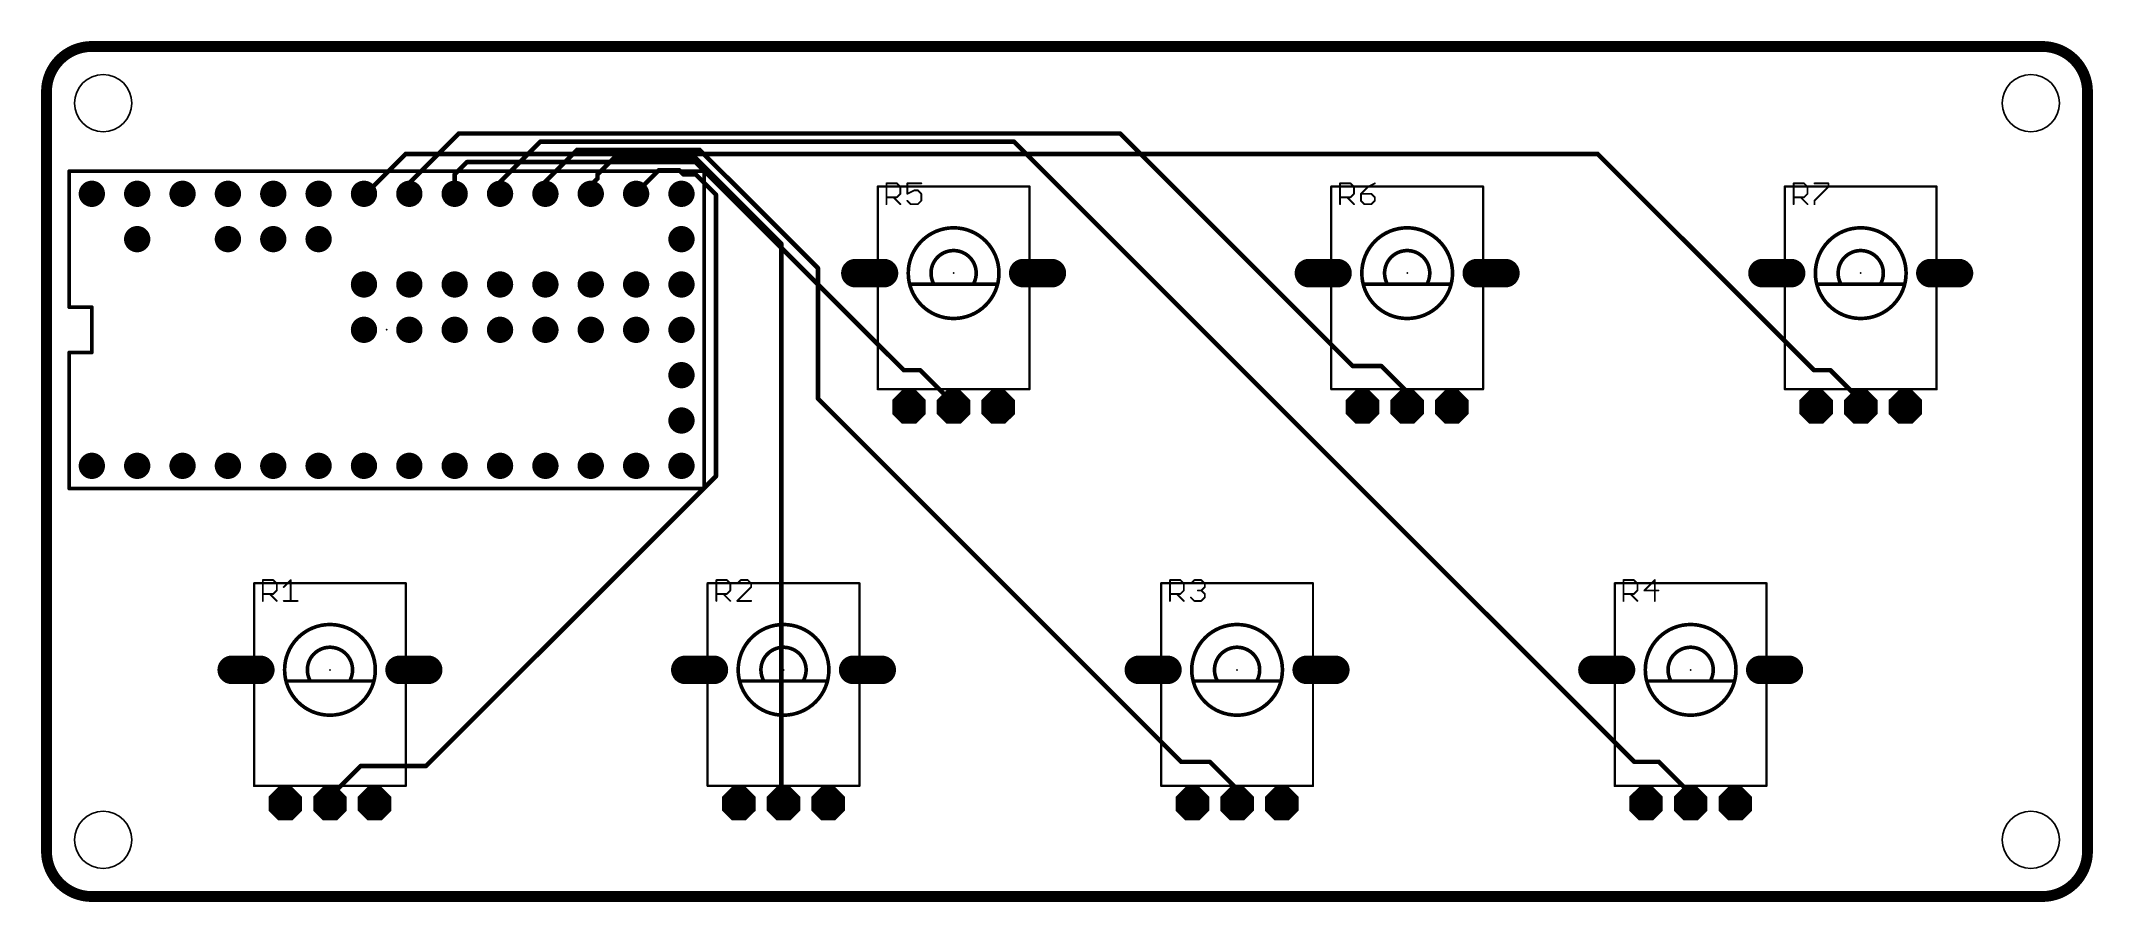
# Model space of a CAD drawing. Extents: x 0 to 115, y 0 to 48.
import ezdxf

# ---------------------------------------------------------------- set-up
doc = ezdxf.new("R2010")
doc.units = 0
for name, color, linetype in [('1', 12, 'CONTINUOUS'), ('16', 132, 'CONTINUOUS'), ('17', 122, 'CONTINUOUS'), ('20', 53, 'CONTINUOUS'), ('21', 251, 'CONTINUOUS'), ('23', 53, 'CONTINUOUS')]:
    doc.layers.add(name, color=color, linetype=linetype)

# ---------------------------------------------------------------- blocks, each defined once
blk = doc.blocks.new('OCTAGONP')
at = {"const_width": 0.5}
blk.add_lwpolyline([(-0.25, -0.1036), (-0.25, 0.1036), (-0.1036, 0.25), (0.1036, 0.25), (0.25, 0.1036), (0.25, -0.1036), (0.1036, -0.25), (-0.1036, -0.25), (-0.25, -0.1036), (-0.25, 0.1036)], dxfattribs=at)
blk = doc.blocks.new('LONGP100')
at = {"const_width": 1}
blk.add_lwpolyline([(-0.5, 0), (0.5, 0)], dxfattribs=at)
at = {"const_width": 0.5}
for points in [[(-0.5, 0.25, 1), (-0.5, -0.25)], [(0.5, -0.25, 1), (0.5, 0.25)]]:
    blk.add_lwpolyline(points, format="xyb", dxfattribs=at)
blk = doc.blocks.new('ROUNDP')
at = {"const_width": 0.5}
blk.add_lwpolyline([(0, -0.25, 1), (0, 0.25, 1), (0, -0.25)], format="xyb", dxfattribs=at)

msp = doc.modelspace()

# ---------------------------------------------------------------- linework, layer by layer
at = {"layer": '1'}
for points, const_width in [([(2.54, 47.625, 0.4142), (0, 45.085)], 0.4064), ([(2.54, 47.7266, 1), (2.54, 47.5234)], 0.2032), ([(2.54, 47.5234, 1), (2.54, 47.7266)], 0.2032), ([(114.3, 45.085, 0.4142), (111.76, 47.625)], 0.4064), ([(111.76, 47.7266, 1), (111.76, 47.5234)], 0.2032), ([(111.76, 47.5234, 1), (111.76, 47.7266)], 0.2032), ([(0.1016, 45.085, 1), (-0.1016, 45.085)], 0.2032), ([(-0.1016, 45.085, 1), (0.1016, 45.085)], 0.2032), ([(114.4016, 45.085, 1), (114.1984, 45.085)], 0.2032), ([(114.1984, 45.085, 1), (114.4016, 45.085)], 0.2032), ([(20.1168, 41.6687, 1), (20.1168, 41.5417)], 0.127), ([(20.1617, 41.5603, 1), (20.0719, 41.6501)], 0.127), ([(86.9129, 41.6501, 1), (86.8231, 41.5603)], 0.127), ([(86.868, 41.5417, 1), (86.868, 41.6687)], 0.127), ([(22.9235, 40.4622, 1), (22.7965, 40.4622)], 0.127), ([(22.8151, 40.5071, 1), (22.9049, 40.4173)], 0.127), ([(23.5458, 41.2115, 1), (23.5458, 41.0845)], 0.127), ([(23.5907, 41.1031, 1), (23.5009, 41.1929)], 0.127), ([(34.29, 40.7543, 1), (34.29, 40.6273)], 0.127), ([(34.3349, 40.6459, 1), (34.2451, 40.7357)], 0.127), ([(35.4779, 40.7357, 1), (35.3881, 40.6459)], 0.127), ([(35.433, 40.6273, 1), (35.433, 40.7543)], 0.127), ([(35.6616, 40.5257, 1), (35.6616, 40.3987)], 0.127), ([(35.6167, 40.4173, 1), (35.7065, 40.5071)], 0.127), ([(36.3923, 41.1929, 1), (36.3025, 41.1031)], 0.127), ([(36.3923, 40.5071, 1), (36.3025, 40.4173)], 0.127), ([(36.3474, 41.0845, 1), (36.3474, 41.2115)], 0.127), ([(36.3474, 40.3987, 1), (36.3474, 40.5257)], 0.127), ([(17.7189, 39.3874, 1), (17.8411, 39.3526)], 0.127), ([(17.8308, 39.6113, 1), (17.8308, 39.4843)], 0.127), ([(17.8919, 39.5304, 1), (17.7697, 39.5652)], 0.127), ([(18.0145, 39.5927, 1), (18.1043, 39.5029)], 0.127), ([(18.0594, 39.4843, 1), (18.0594, 39.6113)], 0.127), ([(22.7965, 39.37, 1), (22.9235, 39.37)], 0.127), ([(32.9683, 39.4069, 1), (33.0717, 39.3331)], 0.127), ([(33.1021, 39.5927, 1), (33.1919, 39.5029)], 0.127), ([(33.1987, 39.5109, 1), (33.0953, 39.5847)], 0.127), ([(37.5539, 39.3192, 1), (37.4269, 39.3192)], 0.127), ([(37.4455, 39.2743, 1), (37.5353, 39.3641)], 0.127), ([(48.006, 29.5529, 1), (48.006, 29.4259)], 0.127), ([(47.9611, 29.4445, 1), (48.0509, 29.5343)], 0.127), ([(48.9653, 29.5343, 1), (48.8755, 29.4445)], 0.127), ([(48.9204, 29.4259, 1), (48.9204, 29.5529)], 0.127), ([(98.9838, 29.5529, 1), (98.9838, 29.4259)], 0.127), ([(98.9389, 29.4445, 1), (99.0287, 29.5343)], 0.127), ([(99.9431, 29.5343, 1), (99.8533, 29.4445)], 0.127), ([(99.8982, 29.4259, 1), (99.8982, 29.5529)], 0.127), ([(101.5619, 27.8892, 1), (101.4349, 27.8892)], 0.127), ([(101.4535, 27.8443, 1), (101.5433, 27.9341)], 0.127), ([(50.7975, 27.4885, 1), (50.8025, 27.3615)], 0.127), ([(50.9329, 27.3871, 1), (51.0227, 27.4769)], 0.127), ([(50.9803, 27.3685, 1), (50.9753, 27.4955)], 0.127), ([(101.5028, 27.4953, 1), (101.494, 27.3687)], 0.127), ([(101.4349, 27.432, 1), (101.5619, 27.432)], 0.127), ([(101.5956, 27.3617, 1), (101.6044, 27.4883)], 0.127), ([(37.4269, 23.5458, 1), (37.5539, 23.5458)], 0.127), ([(37.5353, 23.5009, 1), (37.4455, 23.5907)], 0.127), ([(17.6022, 7.3787, 1), (17.6022, 7.2517)], 0.127), ([(17.6471, 7.2703, 1), (17.5573, 7.3601)], 0.127), ([(21.2149, 7.3601, 1), (21.3047, 7.2703)], 0.127), ([(21.2598, 7.2517, 1), (21.2598, 7.3787)], 0.127), ([(16.0655, 5.715, 1), (15.9385, 5.715)], 0.127), ([(15.9571, 5.7599, 1), (16.0469, 5.6701)], 0.127), ([(15.8487, 5.2578, 1), (15.9013, 5.1422)], 0.127), ([(15.9385, 5.2578, 1), (16.0655, 5.2578)], 0.127), ([(16.0283, 5.2, 1), (15.9757, 5.3156)], 0.127), ([(0, 2.54, 0.4142), (2.54, 0)], 0.4064), ([(0.1016, 2.54, 1), (-0.1016, 2.54)], 0.2032), ([(-0.1016, 2.54, 1), (0.1016, 2.54)], 0.2032), ([(111.76, 0, 0.4142), (114.3, 2.54)], 0.4064), ([(114.4016, 2.54, 1), (114.1984, 2.54)], 0.2032), ([(114.1984, 2.54, 1), (114.4016, 2.54)], 0.2032), ([(2.54, 0.1016, 1), (2.54, -0.1016)], 0.2032), ([(2.54, -0.1016, 1), (2.54, 0.1016)], 0.2032), ([(111.76, 0.1016, 1), (111.76, -0.1016)], 0.2032), ([(111.76, -0.1016, 1), (111.76, 0.1016)], 0.2032)]:
    msp.add_lwpolyline(points, format="xyb", dxfattribs=dict(at, const_width=const_width))
for points, const_width in [([(111.76, 47.625), (2.54, 47.625)], 0.4064), ([(0, 45.085), (0, 2.54)], 0.4064), ([(114.3, 2.54), (114.3, 45.085)], 0.4064), ([(20.1168, 41.6052), (18.0594, 39.5478)], 0.254), ([(86.868, 41.6052), (20.1168, 41.6052)], 0.254), ([(98.9838, 29.4894), (86.868, 41.6052)], 0.254), ([(23.5458, 41.148), (22.86, 40.4622)], 0.254), ([(22.86, 40.4622), (22.86, 39.37)], 0.254), ([(36.3474, 41.148), (23.5458, 41.148)], 0.254), ([(34.29, 40.6908), (33.147, 39.5478)], 0.254), ([(35.433, 40.6908), (34.29, 40.6908)], 0.254), ([(35.6616, 40.4622), (35.433, 40.6908)], 0.254), ([(36.3474, 40.4622), (35.6616, 40.4622)], 0.254), ([(48.006, 29.4894), (36.3474, 41.148)], 0.254), ([(37.4904, 39.3192), (36.3474, 40.4622)], 0.254), ([(17.8308, 39.5478), (17.78, 39.37)], 0.254), ([(18.0594, 39.5478), (17.8308, 39.5478)], 0.254), ([(33.147, 39.5478), (33.02, 39.37)], 0.254), ([(37.4904, 23.5458), (37.4904, 39.3192)], 0.254), ([(48.9204, 29.4894), (48.006, 29.4894)], 0.254), ([(50.9778, 27.432), (48.9204, 29.4894)], 0.254), ([(99.8982, 29.4894), (98.9838, 29.4894)], 0.254), ([(101.4984, 27.8892), (99.8982, 29.4894)], 0.254), ([(101.4984, 27.432), (101.4984, 27.8892)], 0.254), ([(50.9778, 27.432), (50.8, 27.425)], 0.254), ([(101.4984, 27.432), (101.6, 27.425)], 0.254), ([(21.2598, 7.3152), (37.4904, 23.5458)], 0.254), ([(16.002, 5.715), (17.6022, 7.3152)], 0.254), ([(17.6022, 7.3152), (21.2598, 7.3152)], 0.254), ([(16.002, 5.2578), (16.002, 5.715)], 0.254), ([(16.002, 5.2578), (15.875, 5.2)], 0.254), ([(2.54, 0), (111.76, 0)], 0.4064)]:
    msp.add_lwpolyline(points, dxfattribs=dict(at, const_width=const_width))
at = {"layer": '16'}
for points, const_width in [([(2.54, 47.625, 0.4142), (0, 45.085)], 0.6096), ([(2.54, 47.7774, 1), (2.54, 47.4726)], 0.3048), ([(2.54, 47.4726, 1), (2.54, 47.7774)], 0.3048), ([(114.3, 45.085, 0.4142), (111.76, 47.625)], 0.6096), ([(111.76, 47.7774, 1), (111.76, 47.4726)], 0.3048), ([(111.76, 47.4726, 1), (111.76, 47.7774)], 0.3048), ([(0.1524, 45.085, 1), (-0.1524, 45.085)], 0.3048), ([(-0.1524, 45.085, 1), (0.1524, 45.085)], 0.3048), ([(114.4524, 45.085, 1), (114.1476, 45.085)], 0.3048), ([(114.1476, 45.085, 1), (114.4524, 45.085)], 0.3048), ([(23.0886, 42.8117, 1), (23.0886, 42.6847)], 0.127), ([(23.1335, 42.7033, 1), (23.0437, 42.7931)], 0.127), ([(60.1667, 42.7931, 1), (60.0769, 42.7033)], 0.127), ([(60.1218, 42.6847, 1), (60.1218, 42.8117)], 0.127), ([(27.6606, 42.3545, 1), (27.6606, 42.2275)], 0.127), ([(27.7055, 42.2461, 1), (27.6157, 42.3359)], 0.127), ([(29.718, 41.8973, 1), (29.718, 41.7703)], 0.127), ([(29.7629, 41.7889, 1), (29.6731, 41.8787)], 0.127), ([(31.7754, 41.4401, 1), (31.7754, 41.3131)], 0.127), ([(31.8203, 41.3317, 1), (31.7305, 41.4215)], 0.127), ([(36.3923, 41.4215, 1), (36.3025, 41.3317)], 0.127), ([(36.3474, 41.3131, 1), (36.3474, 41.4401)], 0.127), ([(36.6209, 41.8787, 1), (36.5311, 41.7889)], 0.127), ([(36.576, 41.7703, 1), (36.576, 41.8973)], 0.127), ([(54.2231, 42.3359, 1), (54.1333, 42.2461)], 0.127), ([(54.1782, 42.2275, 1), (54.1782, 42.3545)], 0.127), ([(30.9245, 40.4622, 1), (30.7975, 40.4622)], 0.127), ([(30.8161, 40.5071, 1), (30.9059, 40.4173)], 0.127), ([(30.7975, 40.2336, 1), (30.9245, 40.2336)], 0.127), ([(30.9059, 40.1887, 1), (30.8161, 40.2785)], 0.127), ([(20.2571, 39.379, 1), (20.3829, 39.361)], 0.127), ([(20.4089, 40.005, 1), (20.2819, 40.005)], 0.127), ([(20.3005, 40.0499, 1), (20.3903, 39.9601)], 0.127), ([(20.2819, 39.5478, 1), (20.4089, 39.5478)], 0.127), ([(20.4083, 39.5388, 1), (20.2825, 39.5568)], 0.127), ([(25.4381, 40.005, 1), (25.3111, 40.005)], 0.127), ([(25.3297, 40.0499, 1), (25.4195, 39.9601)], 0.127), ([(25.4375, 39.5568, 1), (25.3117, 39.5388)], 0.127), ([(25.3111, 39.5478, 1), (25.4381, 39.5478)], 0.127), ([(25.3371, 39.361, 1), (25.4629, 39.379)], 0.127), ([(27.9527, 40.005, 1), (27.8257, 40.005)], 0.127), ([(27.8443, 40.0499, 1), (27.9341, 39.9601)], 0.127), ([(27.9503, 39.5652, 1), (27.8281, 39.5304)], 0.127), ([(27.8257, 39.5478, 1), (27.9527, 39.5478)], 0.127), ([(27.8789, 39.3526, 1), (28.0011, 39.3874)], 0.127), ([(30.4318, 39.4113, 1), (30.5282, 39.3287)], 0.127), ([(30.6959, 40.005, 1), (30.5689, 40.005)], 0.127), ([(30.5875, 40.0499, 1), (30.6773, 39.9601)], 0.127), ([(30.5689, 39.5478, 1), (30.6959, 39.5478)], 0.127), ([(30.6806, 39.5065, 1), (30.5842, 39.5891)], 0.127), ([(41.2115, 36.576, 1), (41.0845, 36.576)], 0.127), ([(41.1031, 36.5311, 1), (41.1929, 36.6209)], 0.127), ([(43.2689, 35.2044, 1), (43.1419, 35.2044)], 0.127), ([(43.1605, 35.1595, 1), (43.2503, 35.2493)], 0.127), ([(73.152, 29.7815, 1), (73.152, 29.6545)], 0.127), ([(73.1071, 29.6731, 1), (73.1969, 29.7629)], 0.127), ([(74.7971, 29.7629, 1), (74.7073, 29.6731)], 0.127), ([(74.7522, 29.6545, 1), (74.7522, 29.7815)], 0.127), ([(43.2503, 27.9341, 1), (43.1605, 27.8443)], 0.127), ([(43.1419, 27.8892, 1), (43.2689, 27.8892)], 0.127), ([(76.1873, 28.3464, 1), (76.0603, 28.3464)], 0.127), ([(76.0789, 28.3015, 1), (76.1687, 28.3913)], 0.127), ([(76.1296, 27.4952, 1), (76.118, 27.3688)], 0.127), ([(76.0603, 27.432, 1), (76.1873, 27.432)], 0.127), ([(76.1942, 27.3618, 1), (76.2058, 27.4882)], 0.127), ([(63.5508, 7.6073, 1), (63.5508, 7.4803)], 0.127), ([(63.5059, 7.4989, 1), (63.5957, 7.5887)], 0.127), ([(65.1959, 7.5887, 1), (65.1061, 7.4989)], 0.127), ([(65.151, 7.4803, 1), (65.151, 7.6073)], 0.127), ([(88.9254, 7.6073, 1), (88.9254, 7.4803)], 0.127), ([(88.8805, 7.4989, 1), (88.9703, 7.5887)], 0.127), ([(90.3419, 7.5887, 1), (90.2521, 7.4989)], 0.127), ([(90.297, 7.4803, 1), (90.297, 7.6073)], 0.127), ([(66.5861, 6.1722, 1), (66.4591, 6.1722)], 0.127), ([(66.4777, 6.1273, 1), (66.5675, 6.2171)], 0.127), ([(91.9607, 5.9436, 1), (91.8337, 5.9436)], 0.127), ([(91.8523, 5.8987, 1), (91.9421, 5.9885)], 0.127), ([(41.1743, 5.3156, 1), (41.1217, 5.2)], 0.127), ([(41.0845, 5.2578, 1), (41.2115, 5.2578)], 0.127), ([(41.2487, 5.1422, 1), (41.3013, 5.2578)], 0.127), ([(66.5451, 5.3172, 1), (66.5001, 5.1984)], 0.127), ([(66.4591, 5.2578, 1), (66.5861, 5.2578)], 0.127), ([(66.6525, 5.1406, 1), (66.6975, 5.2594)], 0.127), ([(91.9168, 5.3182, 1), (91.8776, 5.1974)], 0.127), ([(91.8337, 5.2578, 1), (91.9607, 5.2578)], 0.127), ([(92.0554, 5.1396, 1), (92.0946, 5.2604)], 0.127), ([(0, 2.54, 0.4142), (2.54, 0)], 0.6096), ([(0.1524, 2.54, 1), (-0.1524, 2.54)], 0.3048), ([(-0.1524, 2.54, 1), (0.1524, 2.54)], 0.3048), ([(111.76, 0, 0.4142), (114.3, 2.54)], 0.6096), ([(114.4524, 2.54, 1), (114.1476, 2.54)], 0.3048), ([(114.1476, 2.54, 1), (114.4524, 2.54)], 0.3048), ([(2.54, 0.1524, 1), (2.54, -0.1524)], 0.3048), ([(2.54, -0.1524, 1), (2.54, 0.1524)], 0.3048), ([(111.76, 0.1524, 1), (111.76, -0.1524)], 0.3048), ([(111.76, -0.1524, 1), (111.76, 0.1524)], 0.3048)]:
    msp.add_lwpolyline(points, format="xyb", dxfattribs=dict(at, const_width=const_width))
for points, const_width in [([(111.76, 47.625), (2.54, 47.625)], 0.6096), ([(0, 45.085), (0, 2.54)], 0.6096), ([(114.3, 2.54), (114.3, 45.085)], 0.6096), ([(23.0886, 42.7482), (20.3454, 40.005)], 0.254), ([(60.1218, 42.7482), (23.0886, 42.7482)], 0.254), ([(73.152, 29.718), (60.1218, 42.7482)], 0.254), ([(27.6606, 42.291), (25.3746, 40.005)], 0.254), ([(54.1782, 42.291), (27.6606, 42.291)], 0.254), ([(29.718, 41.8338), (27.8892, 40.005)], 0.254), ([(36.576, 41.8338), (29.718, 41.8338)], 0.254), ([(31.7754, 41.3766), (30.861, 40.4622)], 0.254), ([(36.3474, 41.3766), (31.7754, 41.3766)], 0.254), ([(41.148, 36.576), (36.3474, 41.3766)], 0.254), ([(43.2054, 35.2044), (36.576, 41.8338)], 0.254), ([(88.9254, 7.5438), (54.1782, 42.291)], 0.254), ([(30.861, 40.2336), (30.6324, 40.005)], 0.254), ([(30.861, 40.4622), (30.861, 40.2336)], 0.254), ([(20.3454, 39.5478), (20.32, 39.37)], 0.254), ([(20.3454, 40.005), (20.3454, 39.5478)], 0.254), ([(25.3746, 40.005), (25.3746, 39.5478)], 0.254), ([(25.3746, 39.5478), (25.4, 39.37)], 0.254), ([(27.8892, 40.005), (27.8892, 39.5478)], 0.254), ([(27.8892, 39.5478), (27.94, 39.37)], 0.254), ([(30.6324, 39.5478), (30.48, 39.37)], 0.254), ([(30.6324, 40.005), (30.6324, 39.5478)], 0.254), ([(41.148, 5.2578), (41.148, 36.576)], 0.254), ([(43.2054, 27.8892), (43.2054, 35.2044)], 0.254), ([(74.7522, 29.718), (73.152, 29.718)], 0.254), ([(76.1238, 28.3464), (74.7522, 29.718)], 0.254), ([(63.5508, 7.5438), (43.2054, 27.8892)], 0.254), ([(76.1238, 27.432), (76.1238, 28.3464)], 0.254), ([(76.1238, 27.432), (76.2, 27.425)], 0.254), ([(65.151, 7.5438), (63.5508, 7.5438)], 0.254), ([(66.5226, 6.1722), (65.151, 7.5438)], 0.254), ([(90.297, 7.5438), (88.9254, 7.5438)], 0.254), ([(91.8972, 5.9436), (90.297, 7.5438)], 0.254), ([(66.5226, 5.2578), (66.5226, 6.1722)], 0.254), ([(91.8972, 5.2578), (91.8972, 5.9436)], 0.254), ([(41.148, 5.2578), (41.275, 5.2)], 0.254), ([(66.5226, 5.2578), (66.675, 5.2)], 0.254), ([(91.8972, 5.2578), (92.075, 5.2)], 0.254), ([(2.54, 0), (111.76, 0)], 0.6096)]:
    msp.add_lwpolyline(points, dxfattribs=dict(at, const_width=const_width))
at = {"layer": '20'}
for p, q in [((111.76, 47.625), (2.54, 47.625)), ((0, 45.085), (0, 2.54)), ((114.3, 2.54), (114.3, 45.085)), ((2.54, 0), (111.76, 0))]:
    msp.add_line(p, q, dxfattribs=at)
for centre in [(3.175, 44.45), (111.125, 44.45), (3.175, 3.175), (111.125, 3.175)]:
    msp.add_circle(centre, 1.6, dxfattribs=at)
for centre, start, end in [((2.54, 45.085), 90, 180), ((111.76, 45.085), 0, 90), ((2.54, 2.54), 180, 270), ((111.76, 2.54), 270, 0)]:
    msp.add_arc(centre, 2.54, start, end, dxfattribs=at)
at = {"layer": '21'}
for points, const_width in [([(1.27, 33.02), (1.27, 40.64)], 0.2032), ([(1.27, 40.64), (36.83, 40.64)], 0.2032), ([(36.83, 40.64), (36.83, 22.86)], 0.2032), ([(46.55, 39.775), (55.05, 39.775)], 0.127), ([(46.55, 28.425), (46.55, 39.775)], 0.127), ([(47.0408, 38.7858), (47.0408, 39.9552)], 0.1016), ([(47.0408, 39.9552), (47.6255, 39.9552)], 0.1016), ([(47.6255, 39.1756), (47.0408, 39.1756)], 0.1016), ([(47.4306, 39.1756), (47.8204, 38.7858)], 0.1016), ([(47.6255, 39.9552), (47.8204, 39.7603)], 0.1016), ([(47.8204, 39.3705), (47.6255, 39.1756)], 0.1016), ([(47.8204, 39.7603), (47.8204, 39.3705)], 0.1016), ([(48.9898, 39.9552), (48.2102, 39.9552)], 0.1016), ([(48.2102, 39.9552), (48.2102, 39.3705)], 0.1016), ([(48.2102, 39.3705), (48.6, 39.5654)], 0.1016), ([(48.6, 39.5654), (48.7949, 39.5654)], 0.1016), ([(48.7949, 39.5654), (48.9898, 39.3705)], 0.1016), ([(48.9898, 39.3705), (48.9898, 38.9807)], 0.1016), ([(55.05, 39.775), (55.05, 28.425)], 0.127), ([(71.95, 39.775), (80.45, 39.775)], 0.127), ([(71.95, 28.425), (71.95, 39.775)], 0.127), ([(72.4408, 38.7858), (72.4408, 39.9552)], 0.1016), ([(72.4408, 39.9552), (73.0255, 39.9552)], 0.1016), ([(73.0255, 39.1756), (72.4408, 39.1756)], 0.1016), ([(72.8306, 39.1756), (73.2204, 38.7858)], 0.1016), ([(73.0255, 39.9552), (73.2204, 39.7603)], 0.1016), ([(73.2204, 39.3705), (73.0255, 39.1756)], 0.1016), ([(73.2204, 39.7603), (73.2204, 39.3705)], 0.1016), ([(74, 39.7603), (73.6102, 39.3705)], 0.1016), ([(73.6102, 39.3705), (73.6102, 38.9807)], 0.1016), ([(74.1949, 39.3705), (73.6102, 39.3705)], 0.1016), ([(74.3898, 39.9552), (74, 39.7603)], 0.1016), ([(74.3898, 39.1756), (74.1949, 39.3705)], 0.1016), ([(74.3898, 38.9807), (74.3898, 39.1756)], 0.1016), ([(80.45, 39.775), (80.45, 28.425)], 0.127), ([(97.35, 39.775), (105.85, 39.775)], 0.127), ([(97.35, 28.425), (97.35, 39.775)], 0.127), ([(97.8408, 38.7858), (97.8408, 39.9552)], 0.1016), ([(97.8408, 39.9552), (98.4255, 39.9552)], 0.1016), ([(98.4255, 39.1756), (97.8408, 39.1756)], 0.1016), ([(98.2306, 39.1756), (98.6204, 38.7858)], 0.1016), ([(98.4255, 39.9552), (98.6204, 39.7603)], 0.1016), ([(98.6204, 39.3705), (98.4255, 39.1756)], 0.1016), ([(98.6204, 39.7603), (98.6204, 39.3705)], 0.1016), ([(99.0102, 39.9552), (99.7898, 39.9552)], 0.1016), ([(99.7898, 39.7603), (99.0102, 38.9807)], 0.1016), ([(99.7898, 39.9552), (99.7898, 39.7603)], 0.1016), ([(105.85, 39.775), (105.85, 28.425)], 0.127), ([(48.4051, 38.7858), (48.2102, 38.9807)], 0.1016), ([(48.7949, 38.7858), (48.4051, 38.7858)], 0.1016), ([(48.9898, 38.9807), (48.7949, 38.7858)], 0.1016), ([(73.6102, 38.9807), (73.8051, 38.7858)], 0.1016), ([(73.8051, 38.7858), (74.1949, 38.7858)], 0.1016), ([(74.1949, 38.7858), (74.3898, 38.9807)], 0.1016), ([(99.0102, 38.9807), (99.0102, 38.7858)], 0.1016), ([(53.25, 34.3), (48.375, 34.3)], 0.2032), ([(51.9, 34.3), (49.7, 34.3)], 0.2032), ([(78.65, 34.3), (73.775, 34.3)], 0.2032), ([(77.3, 34.3), (75.1, 34.3)], 0.2032), ([(104.05, 34.3), (99.175, 34.3)], 0.2032), ([(102.7, 34.3), (100.5, 34.3)], 0.2032), ([(2.54, 33.02), (1.27, 33.02)], 0.2032), ([(2.54, 30.48), (2.54, 33.02)], 0.2032), ([(1.27, 22.86), (1.27, 30.48)], 0.2032), ([(1.27, 30.48), (2.54, 30.48)], 0.2032), ([(55.05, 28.425), (46.55, 28.425)], 0.127), ([(80.45, 28.425), (71.95, 28.425)], 0.127), ([(105.85, 28.425), (97.35, 28.425)], 0.127), ([(36.83, 22.86), (1.27, 22.86)], 0.2032), ([(11.625, 17.55), (20.125, 17.55)], 0.127), ([(11.625, 6.2), (11.625, 17.55)], 0.127), ([(12.1158, 16.5608), (12.1158, 17.7302)], 0.1016), ([(12.1158, 17.7302), (12.7005, 17.7302)], 0.1016), ([(12.7005, 17.7302), (12.8954, 17.5353)], 0.1016), ([(12.8954, 17.5353), (12.8954, 17.1455)], 0.1016), ([(13.2852, 17.3404), (13.675, 17.7302)], 0.1016), ([(13.675, 17.7302), (13.675, 16.5608)], 0.1016), ([(20.125, 17.55), (20.125, 6.2)], 0.127), ([(37.025, 17.55), (45.525, 17.55)], 0.127), ([(37.025, 6.2), (37.025, 17.55)], 0.127), ([(37.5158, 16.5608), (37.5158, 17.7302)], 0.1016), ([(37.5158, 17.7302), (38.1005, 17.7302)], 0.1016), ([(38.1005, 17.7302), (38.2954, 17.5353)], 0.1016), ([(38.2954, 17.5353), (38.2954, 17.1455)], 0.1016), ([(38.8801, 17.7302), (38.6852, 17.5353)], 0.1016), ([(38.6852, 16.5608), (39.4648, 17.3404)], 0.1016), ([(39.2699, 17.7302), (38.8801, 17.7302)], 0.1016), ([(39.4648, 17.5353), (39.2699, 17.7302)], 0.1016), ([(39.4648, 17.3404), (39.4648, 17.5353)], 0.1016), ([(45.525, 17.55), (45.525, 6.2)], 0.127), ([(62.425, 17.55), (70.925, 17.55)], 0.127), ([(62.425, 6.2), (62.425, 17.55)], 0.127), ([(62.9158, 16.5608), (62.9158, 17.7302)], 0.1016), ([(62.9158, 17.7302), (63.5005, 17.7302)], 0.1016), ([(63.5005, 17.7302), (63.6954, 17.5353)], 0.1016), ([(63.6954, 17.5353), (63.6954, 17.1455)], 0.1016), ([(64.0852, 17.5353), (64.2801, 17.7302)], 0.1016), ([(64.2801, 17.7302), (64.6699, 17.7302)], 0.1016), ([(64.6699, 17.7302), (64.8648, 17.5353)], 0.1016), ([(64.8648, 17.3404), (64.6699, 17.1455)], 0.1016), ([(64.8648, 17.5353), (64.8648, 17.3404)], 0.1016), ([(70.925, 17.55), (70.925, 6.2)], 0.127), ([(87.825, 17.55), (96.325, 17.55)], 0.127), ([(87.825, 6.2), (87.825, 17.55)], 0.127), ([(88.3158, 16.5608), (88.3158, 17.7302)], 0.1016), ([(88.3158, 17.7302), (88.9005, 17.7302)], 0.1016), ([(88.9005, 17.7302), (89.0954, 17.5353)], 0.1016), ([(89.0954, 17.5353), (89.0954, 17.1455)], 0.1016), ([(90.0699, 17.7302), (89.4852, 17.1455)], 0.1016), ([(90.0699, 16.5608), (90.0699, 17.7302)], 0.1016), ([(96.325, 17.55), (96.325, 6.2)], 0.127), ([(12.7005, 16.9506), (12.1158, 16.9506)], 0.1016), ([(12.5056, 16.9506), (12.8954, 16.5608)], 0.1016), ([(12.8954, 17.1455), (12.7005, 16.9506)], 0.1016), ([(13.2852, 16.5608), (14.0648, 16.5608)], 0.1016), ([(38.1005, 16.9506), (37.5158, 16.9506)], 0.1016), ([(37.9056, 16.9506), (38.2954, 16.5608)], 0.1016), ([(38.2954, 17.1455), (38.1005, 16.9506)], 0.1016), ([(39.4648, 16.5608), (38.6852, 16.5608)], 0.1016), ([(63.5005, 16.9506), (62.9158, 16.9506)], 0.1016), ([(63.3056, 16.9506), (63.6954, 16.5608)], 0.1016), ([(63.6954, 17.1455), (63.5005, 16.9506)], 0.1016), ([(64.2801, 16.5608), (64.0852, 16.7557)], 0.1016), ([(64.6699, 16.5608), (64.2801, 16.5608)], 0.1016), ([(64.6699, 17.1455), (64.475, 17.1455)], 0.1016), ([(64.6699, 17.1455), (64.8648, 16.9506)], 0.1016), ([(64.8648, 16.7557), (64.6699, 16.5608)], 0.1016), ([(64.8648, 16.9506), (64.8648, 16.7557)], 0.1016), ([(88.9005, 16.9506), (88.3158, 16.9506)], 0.1016), ([(88.7056, 16.9506), (89.0954, 16.5608)], 0.1016), ([(89.0954, 17.1455), (88.9005, 16.9506)], 0.1016), ([(89.4852, 17.1455), (90.2648, 17.1455)], 0.1016), ([(18.325, 12.075), (13.45, 12.075)], 0.2032), ([(16.975, 12.075), (14.775, 12.075)], 0.2032), ([(43.725, 12.075), (38.85, 12.075)], 0.2032), ([(42.375, 12.075), (40.175, 12.075)], 0.2032), ([(69.125, 12.075), (64.25, 12.075)], 0.2032), ([(67.775, 12.075), (65.575, 12.075)], 0.2032), ([(94.525, 12.075), (89.65, 12.075)], 0.2032), ([(93.175, 12.075), (90.975, 12.075)], 0.2032), ([(20.125, 6.2), (11.625, 6.2)], 0.127), ([(45.525, 6.2), (37.025, 6.2)], 0.127), ([(70.925, 6.2), (62.425, 6.2)], 0.127), ([(96.325, 6.2), (87.825, 6.2)], 0.127)]:
    msp.add_lwpolyline(points, dxfattribs=dict(at, const_width=const_width))
for points, const_width in [([(1.3208, 40.64, 1), (1.2192, 40.64)], 0.1016), ([(1.27, 40.6908, 1), (1.27, 40.5892)], 0.1016), ([(36.8808, 40.64, 1), (36.7792, 40.64)], 0.1016), ([(36.83, 40.5892, 1), (36.83, 40.6908)], 0.1016), ([(46.55, 39.8068, 1), (46.55, 39.7432)], 0.0635), ([(46.5818, 39.775, 1), (46.5183, 39.775)], 0.0635), ([(47.0662, 39.9552, 1), (47.0154, 39.9552)], 0.0508), ([(47.0408, 39.9806, 1), (47.0408, 39.9298)], 0.0508), ([(47.0408, 39.201, 1), (47.0408, 39.1502)], 0.0508), ([(47.4486, 39.1936, 1), (47.4126, 39.1576)], 0.0508), ([(47.6435, 39.9732, 1), (47.6075, 39.9372)], 0.0508), ([(47.6075, 39.1936, 1), (47.6435, 39.1576)], 0.0508), ([(47.6255, 39.9298, 1), (47.6255, 39.9806)], 0.0508), ([(47.6255, 39.1502, 1), (47.6255, 39.201)], 0.0508), ([(47.8458, 39.7603, 1), (47.795, 39.7603)], 0.0508), ([(47.795, 39.3705, 1), (47.8458, 39.3705)], 0.0508), ([(47.8024, 39.7423, 1), (47.8384, 39.7783)], 0.0508), ([(47.8384, 39.3525, 1), (47.8024, 39.3885)], 0.0508), ([(48.2102, 39.9806, 1), (48.2102, 39.9298)], 0.0508), ([(48.2356, 39.9552, 1), (48.1848, 39.9552)], 0.0508), ([(48.1988, 39.3932, 1), (48.2216, 39.3478)], 0.0508), ([(48.1848, 39.3705, 1), (48.2356, 39.3705)], 0.0508), ([(48.6, 39.5908, 1), (48.6, 39.54)], 0.0508), ([(48.6114, 39.5427, 1), (48.5886, 39.5881)], 0.0508), ([(48.8129, 39.5834, 1), (48.7769, 39.5474)], 0.0508), ([(48.7949, 39.54, 1), (48.7949, 39.5908)], 0.0508), ([(49.0152, 39.3705, 1), (48.9644, 39.3705)], 0.0508), ([(48.9718, 39.3525, 1), (49.0078, 39.3885)], 0.0508), ([(48.9898, 39.9298, 1), (48.9898, 39.9806)], 0.0508), ([(55.0818, 39.775, 1), (55.0183, 39.775)], 0.0635), ([(55.05, 39.7432, 1), (55.05, 39.8068)], 0.0635), ([(71.95, 39.8068, 1), (71.95, 39.7432)], 0.0635), ([(71.9818, 39.775, 1), (71.9183, 39.775)], 0.0635), ([(72.4662, 39.9552, 1), (72.4154, 39.9552)], 0.0508), ([(72.4408, 39.9806, 1), (72.4408, 39.9298)], 0.0508), ([(72.4408, 39.201, 1), (72.4408, 39.1502)], 0.0508), ([(72.8486, 39.1936, 1), (72.8126, 39.1576)], 0.0508), ([(73.0435, 39.9732, 1), (73.0075, 39.9372)], 0.0508), ([(73.0075, 39.1936, 1), (73.0435, 39.1576)], 0.0508), ([(73.0255, 39.9298, 1), (73.0255, 39.9806)], 0.0508), ([(73.0255, 39.1502, 1), (73.0255, 39.201)], 0.0508), ([(73.2458, 39.7603, 1), (73.195, 39.7603)], 0.0508), ([(73.195, 39.3705, 1), (73.2458, 39.3705)], 0.0508), ([(73.2024, 39.7423, 1), (73.2384, 39.7783)], 0.0508), ([(73.2384, 39.3525, 1), (73.2024, 39.3885)], 0.0508), ([(73.5922, 39.3885, 1), (73.6282, 39.3525)], 0.0508), ([(73.6356, 39.3705, 1), (73.5848, 39.3705)], 0.0508), ([(73.6102, 39.3959, 1), (73.6102, 39.3451)], 0.0508), ([(73.9886, 39.783, 1), (74.0114, 39.7376)], 0.0508), ([(74.018, 39.7423, 1), (73.982, 39.7783)], 0.0508), ([(74.2129, 39.3885, 1), (74.1769, 39.3525)], 0.0508), ([(74.1949, 39.3451, 1), (74.1949, 39.3959)], 0.0508), ([(74.4152, 39.1756, 1), (74.3644, 39.1756)], 0.0508), ([(74.3718, 39.1576, 1), (74.4078, 39.1936)], 0.0508), ([(74.4012, 39.9325, 1), (74.3784, 39.9779)], 0.0508), ([(80.4818, 39.775, 1), (80.4183, 39.775)], 0.0635), ([(80.45, 39.7432, 1), (80.45, 39.8068)], 0.0635), ([(97.35, 39.8068, 1), (97.35, 39.7432)], 0.0635), ([(97.3818, 39.775, 1), (97.3183, 39.775)], 0.0635), ([(97.8662, 39.9552, 1), (97.8154, 39.9552)], 0.0508), ([(97.8408, 39.9806, 1), (97.8408, 39.9298)], 0.0508), ([(97.8408, 39.201, 1), (97.8408, 39.1502)], 0.0508), ([(98.2486, 39.1936, 1), (98.2126, 39.1576)], 0.0508), ([(98.4435, 39.9732, 1), (98.4075, 39.9372)], 0.0508), ([(98.4075, 39.1936, 1), (98.4435, 39.1576)], 0.0508), ([(98.4255, 39.9298, 1), (98.4255, 39.9806)], 0.0508), ([(98.4255, 39.1502, 1), (98.4255, 39.201)], 0.0508), ([(98.6458, 39.7603, 1), (98.595, 39.7603)], 0.0508), ([(98.595, 39.3705, 1), (98.6458, 39.3705)], 0.0508), ([(98.6024, 39.7423, 1), (98.6384, 39.7783)], 0.0508), ([(98.6384, 39.3525, 1), (98.6024, 39.3885)], 0.0508), ([(99.0102, 39.9806, 1), (99.0102, 39.9298)], 0.0508), ([(99.8152, 39.9552, 1), (99.7644, 39.9552)], 0.0508), ([(99.7644, 39.7603, 1), (99.8152, 39.7603)], 0.0508), ([(99.8078, 39.7423, 1), (99.7718, 39.7783)], 0.0508), ([(99.7898, 39.9298, 1), (99.7898, 39.9806)], 0.0508), ([(105.8818, 39.775, 1), (105.8183, 39.775)], 0.0635), ([(105.85, 39.7432, 1), (105.85, 39.8068)], 0.0635), ([(47.0154, 38.7858, 1), (47.0662, 38.7858)], 0.0508), ([(47.8024, 38.7678, 1), (47.8384, 38.8038)], 0.0508), ([(48.2282, 38.9987, 1), (48.1922, 38.9627)], 0.0508), ([(48.4051, 38.8112, 1), (48.4051, 38.7604)], 0.0508), ([(48.3871, 38.7678, 1), (48.4231, 38.8038)], 0.0508), ([(48.7769, 38.8038, 1), (48.8129, 38.7678)], 0.0508), ([(48.7949, 38.7604, 1), (48.7949, 38.8112)], 0.0508), ([(48.9644, 38.9807, 1), (49.0152, 38.9807)], 0.0508), ([(49.0078, 38.9627, 1), (48.9718, 38.9987)], 0.0508), ([(72.4154, 38.7858, 1), (72.4662, 38.7858)], 0.0508), ([(73.2024, 38.7678, 1), (73.2384, 38.8038)], 0.0508), ([(73.6282, 38.9987, 1), (73.5922, 38.9627)], 0.0508), ([(73.5848, 38.9807, 1), (73.6356, 38.9807)], 0.0508), ([(73.8051, 38.8112, 1), (73.8051, 38.7604)], 0.0508), ([(73.7871, 38.7678, 1), (73.8231, 38.8038)], 0.0508), ([(74.1769, 38.8038, 1), (74.2129, 38.7678)], 0.0508), ([(74.1949, 38.7604, 1), (74.1949, 38.8112)], 0.0508), ([(74.3644, 38.9807, 1), (74.4152, 38.9807)], 0.0508), ([(74.4078, 38.9627, 1), (74.3718, 38.9987)], 0.0508), ([(97.8154, 38.7858, 1), (97.8662, 38.7858)], 0.0508), ([(98.6024, 38.7678, 1), (98.6384, 38.8038)], 0.0508), ([(98.9922, 38.9987, 1), (99.0282, 38.9627)], 0.0508), ([(99.0356, 38.9807, 1), (98.9848, 38.9807)], 0.0508), ([(98.9848, 38.7858, 1), (99.0356, 38.7858)], 0.0508), ([(50.8, 32.385, 1), (50.8, 37.465, 1), (50.8, 32.385)], 0.2032), ([(76.2, 32.385, 1), (76.2, 37.465, 1), (76.2, 32.385)], 0.2032), ([(101.6, 32.385, 1), (101.6, 37.465, 1), (101.6, 32.385)], 0.2032), ([(51.9, 34.3, 1.7183), (49.7, 34.3)], 0.2032), ([(77.3, 34.3, 1.7183), (75.1, 34.3)], 0.2032), ([(102.7, 34.3, 1.7183), (100.5, 34.3)], 0.2032), ([(48.375, 34.3508, 1), (48.375, 34.2492)], 0.1016), ([(49.7, 34.3508, 1), (49.7, 34.2492)], 0.1016), ([(49.6558, 34.2749, 1), (49.7442, 34.3251)], 0.1016), ([(51.8558, 34.3251, 1), (51.9442, 34.2749)], 0.1016), ([(51.9, 34.2492, 1), (51.9, 34.3508)], 0.1016), ([(53.25, 34.2492, 1), (53.25, 34.3508)], 0.1016), ([(73.775, 34.3508, 1), (73.775, 34.2492)], 0.1016), ([(75.1, 34.3508, 1), (75.1, 34.2492)], 0.1016), ([(75.0558, 34.2749, 1), (75.1442, 34.3251)], 0.1016), ([(77.2558, 34.3251, 1), (77.3442, 34.2749)], 0.1016), ([(77.3, 34.2492, 1), (77.3, 34.3508)], 0.1016), ([(78.65, 34.2492, 1), (78.65, 34.3508)], 0.1016), ([(99.175, 34.3508, 1), (99.175, 34.2492)], 0.1016), ([(100.5, 34.3508, 1), (100.5, 34.2492)], 0.1016), ([(100.4558, 34.2749, 1), (100.5442, 34.3251)], 0.1016), ([(102.6558, 34.3251, 1), (102.7442, 34.2749)], 0.1016), ([(102.7, 34.2492, 1), (102.7, 34.3508)], 0.1016), ([(104.05, 34.2492, 1), (104.05, 34.3508)], 0.1016), ([(1.27, 33.0708, 1), (1.27, 32.9692)], 0.1016), ([(1.2192, 33.02, 1), (1.3208, 33.02)], 0.1016), ([(2.5908, 33.02, 1), (2.4892, 33.02)], 0.1016), ([(2.54, 32.9692, 1), (2.54, 33.0708)], 0.1016), ([(1.3208, 30.48, 1), (1.2192, 30.48)], 0.1016), ([(1.27, 30.5308, 1), (1.27, 30.4292)], 0.1016), ([(2.4892, 30.48, 1), (2.5908, 30.48)], 0.1016), ([(2.54, 30.4292, 1), (2.54, 30.5308)], 0.1016), ([(46.55, 28.4567, 1), (46.55, 28.3933)], 0.0635), ([(46.5183, 28.425, 1), (46.5818, 28.425)], 0.0635), ([(55.0183, 28.425, 1), (55.0818, 28.425)], 0.0635), ([(55.05, 28.3933, 1), (55.05, 28.4567)], 0.0635), ([(71.95, 28.4567, 1), (71.95, 28.3933)], 0.0635), ([(71.9183, 28.425, 1), (71.9818, 28.425)], 0.0635), ([(80.4183, 28.425, 1), (80.4818, 28.425)], 0.0635), ([(80.45, 28.3933, 1), (80.45, 28.4567)], 0.0635), ([(97.35, 28.4567, 1), (97.35, 28.3933)], 0.0635), ([(97.3183, 28.425, 1), (97.3818, 28.425)], 0.0635), ([(105.8183, 28.425, 1), (105.8818, 28.425)], 0.0635), ([(105.85, 28.3933, 1), (105.85, 28.4567)], 0.0635), ([(1.27, 22.9108, 1), (1.27, 22.8092)], 0.1016), ([(1.2192, 22.86, 1), (1.3208, 22.86)], 0.1016), ([(36.7792, 22.86, 1), (36.8808, 22.86)], 0.1016), ([(36.83, 22.8092, 1), (36.83, 22.9108)], 0.1016), ([(11.6568, 17.55, 1), (11.5932, 17.55)], 0.0635), ([(11.625, 17.5817, 1), (11.625, 17.5183)], 0.0635), ([(12.1412, 17.7302, 1), (12.0904, 17.7302)], 0.0508), ([(12.1158, 17.7556, 1), (12.1158, 17.7048)], 0.0508), ([(12.7185, 17.7482, 1), (12.6825, 17.7122)], 0.0508), ([(12.7005, 17.7048, 1), (12.7005, 17.7556)], 0.0508), ([(12.9208, 17.5353, 1), (12.87, 17.5353)], 0.0508), ([(12.8774, 17.5173, 1), (12.9134, 17.5533)], 0.0508), ([(13.2672, 17.3584, 1), (13.3032, 17.3224)], 0.0508), ([(13.7004, 17.7302, 1), (13.6496, 17.7302)], 0.0508), ([(13.693, 17.7122, 1), (13.657, 17.7482)], 0.0508), ([(20.1567, 17.55, 1), (20.0933, 17.55)], 0.0635), ([(20.125, 17.5183, 1), (20.125, 17.5817)], 0.0635), ([(37.0568, 17.55, 1), (36.9932, 17.55)], 0.0635), ([(37.025, 17.5817, 1), (37.025, 17.5183)], 0.0635), ([(37.5412, 17.7302, 1), (37.4904, 17.7302)], 0.0508), ([(37.5158, 17.7556, 1), (37.5158, 17.7048)], 0.0508), ([(38.1185, 17.7482, 1), (38.0825, 17.7122)], 0.0508), ([(38.1005, 17.7048, 1), (38.1005, 17.7556)], 0.0508), ([(38.3208, 17.5353, 1), (38.27, 17.5353)], 0.0508), ([(38.2774, 17.5173, 1), (38.3134, 17.5533)], 0.0508), ([(38.6672, 17.5533, 1), (38.7032, 17.5173)], 0.0508), ([(38.8801, 17.7556, 1), (38.8801, 17.7048)], 0.0508), ([(38.8981, 17.7122, 1), (38.8621, 17.7482)], 0.0508), ([(39.2879, 17.7482, 1), (39.2519, 17.7122)], 0.0508), ([(39.2699, 17.7048, 1), (39.2699, 17.7556)], 0.0508), ([(39.4902, 17.5353, 1), (39.4394, 17.5353)], 0.0508), ([(39.4394, 17.3404, 1), (39.4902, 17.3404)], 0.0508), ([(39.4468, 17.5173, 1), (39.4828, 17.5533)], 0.0508), ([(39.4828, 17.3224, 1), (39.4468, 17.3584)], 0.0508), ([(45.5568, 17.55, 1), (45.4933, 17.55)], 0.0635), ([(45.525, 17.5183, 1), (45.525, 17.5817)], 0.0635), ([(62.425, 17.5817, 1), (62.425, 17.5183)], 0.0635), ([(62.4568, 17.55, 1), (62.3933, 17.55)], 0.0635), ([(62.9412, 17.7302, 1), (62.8904, 17.7302)], 0.0508), ([(62.9158, 17.7556, 1), (62.9158, 17.7048)], 0.0508), ([(63.5185, 17.7482, 1), (63.4825, 17.7122)], 0.0508), ([(63.5005, 17.7048, 1), (63.5005, 17.7556)], 0.0508), ([(63.7208, 17.5353, 1), (63.67, 17.5353)], 0.0508), ([(63.6774, 17.5173, 1), (63.7134, 17.5533)], 0.0508), ([(64.0672, 17.5533, 1), (64.1032, 17.5173)], 0.0508), ([(64.2801, 17.7556, 1), (64.2801, 17.7048)], 0.0508), ([(64.2981, 17.7122, 1), (64.2621, 17.7482)], 0.0508), ([(64.6879, 17.7482, 1), (64.6519, 17.7122)], 0.0508), ([(64.6699, 17.7048, 1), (64.6699, 17.7556)], 0.0508), ([(64.8902, 17.5353, 1), (64.8394, 17.5353)], 0.0508), ([(64.8394, 17.3404, 1), (64.8902, 17.3404)], 0.0508), ([(64.8468, 17.5173, 1), (64.8828, 17.5533)], 0.0508), ([(64.8828, 17.3224, 1), (64.8468, 17.3584)], 0.0508), ([(70.9567, 17.55, 1), (70.8932, 17.55)], 0.0635), ([(70.925, 17.5183, 1), (70.925, 17.5817)], 0.0635), ([(87.825, 17.5817, 1), (87.825, 17.5183)], 0.0635), ([(87.8568, 17.55, 1), (87.7933, 17.55)], 0.0635), ([(88.3412, 17.7302, 1), (88.2904, 17.7302)], 0.0508), ([(88.3158, 17.7556, 1), (88.3158, 17.7048)], 0.0508), ([(88.9185, 17.7482, 1), (88.8825, 17.7122)], 0.0508), ([(88.9005, 17.7048, 1), (88.9005, 17.7556)], 0.0508), ([(89.1208, 17.5353, 1), (89.07, 17.5353)], 0.0508), ([(89.0774, 17.5173, 1), (89.1134, 17.5533)], 0.0508), ([(90.0953, 17.7302, 1), (90.0445, 17.7302)], 0.0508), ([(90.0879, 17.7122, 1), (90.0519, 17.7482)], 0.0508), ([(96.3568, 17.55, 1), (96.2933, 17.55)], 0.0635), ([(96.325, 17.5183, 1), (96.325, 17.5817)], 0.0635), ([(12.1158, 16.976, 1), (12.1158, 16.9252)], 0.0508), ([(12.0904, 16.5608, 1), (12.1412, 16.5608)], 0.0508), ([(12.5236, 16.9686, 1), (12.4876, 16.9326)], 0.0508), ([(12.6825, 16.9686, 1), (12.7185, 16.9326)], 0.0508), ([(12.7005, 16.9252, 1), (12.7005, 16.976)], 0.0508), ([(12.87, 17.1455, 1), (12.9208, 17.1455)], 0.0508), ([(12.9134, 17.1275, 1), (12.8774, 17.1635)], 0.0508), ([(12.8774, 16.5428, 1), (12.9134, 16.5788)], 0.0508), ([(13.2852, 16.5862, 1), (13.2852, 16.5354)], 0.0508), ([(13.6496, 16.5608, 1), (13.7004, 16.5608)], 0.0508), ([(14.0648, 16.5354, 1), (14.0648, 16.5862)], 0.0508), ([(37.5158, 16.976, 1), (37.5158, 16.9252)], 0.0508), ([(37.4904, 16.5608, 1), (37.5412, 16.5608)], 0.0508), ([(37.9236, 16.9686, 1), (37.8876, 16.9326)], 0.0508), ([(38.0825, 16.9686, 1), (38.1185, 16.9326)], 0.0508), ([(38.1005, 16.9252, 1), (38.1005, 16.976)], 0.0508), ([(38.27, 17.1455, 1), (38.3208, 17.1455)], 0.0508), ([(38.3134, 17.1275, 1), (38.2774, 17.1635)], 0.0508), ([(38.2774, 16.5428, 1), (38.3134, 16.5788)], 0.0508), ([(38.6672, 16.5788, 1), (38.7032, 16.5428)], 0.0508), ([(38.6852, 16.5862, 1), (38.6852, 16.5354)], 0.0508), ([(39.4648, 16.5354, 1), (39.4648, 16.5862)], 0.0508), ([(62.9158, 16.976, 1), (62.9158, 16.9252)], 0.0508), ([(62.8904, 16.5608, 1), (62.9412, 16.5608)], 0.0508), ([(63.3236, 16.9686, 1), (63.2876, 16.9326)], 0.0508), ([(63.4825, 16.9686, 1), (63.5185, 16.9326)], 0.0508), ([(63.5005, 16.9252, 1), (63.5005, 16.976)], 0.0508), ([(63.67, 17.1455, 1), (63.7208, 17.1455)], 0.0508), ([(63.7134, 17.1275, 1), (63.6774, 17.1635)], 0.0508), ([(63.6774, 16.5428, 1), (63.7134, 16.5788)], 0.0508), ([(64.1032, 16.7737, 1), (64.0672, 16.7377)], 0.0508), ([(64.2801, 16.5862, 1), (64.2801, 16.5354)], 0.0508), ([(64.2621, 16.5428, 1), (64.2981, 16.5788)], 0.0508), ([(64.475, 17.1709, 1), (64.475, 17.1201)], 0.0508), ([(64.6879, 17.1635, 1), (64.6519, 17.1275)], 0.0508), ([(64.6519, 17.1635, 1), (64.6879, 17.1275)], 0.0508), ([(64.6519, 16.5788, 1), (64.6879, 16.5428)], 0.0508), ([(64.6699, 17.1201, 1), (64.6699, 17.1709)], 0.0508), ([(64.6699, 16.5354, 1), (64.6699, 16.5862)], 0.0508), ([(64.8902, 16.9506, 1), (64.8394, 16.9506)], 0.0508), ([(64.8394, 16.7557, 1), (64.8902, 16.7557)], 0.0508), ([(64.8468, 16.9326, 1), (64.8828, 16.9686)], 0.0508), ([(64.8828, 16.7377, 1), (64.8468, 16.7737)], 0.0508), ([(88.3158, 16.976, 1), (88.3158, 16.9252)], 0.0508), ([(88.2904, 16.5608, 1), (88.3412, 16.5608)], 0.0508), ([(88.7236, 16.9686, 1), (88.6876, 16.9326)], 0.0508), ([(88.8825, 16.9686, 1), (88.9185, 16.9326)], 0.0508), ([(88.9005, 16.9252, 1), (88.9005, 16.976)], 0.0508), ([(89.07, 17.1455, 1), (89.1208, 17.1455)], 0.0508), ([(89.1134, 17.1275, 1), (89.0774, 17.1635)], 0.0508), ([(89.0774, 16.5428, 1), (89.1134, 16.5788)], 0.0508), ([(89.4672, 17.1635, 1), (89.5032, 17.1275)], 0.0508), ([(89.4852, 17.1709, 1), (89.4852, 17.1201)], 0.0508), ([(90.0445, 16.5608, 1), (90.0953, 16.5608)], 0.0508), ([(90.2648, 17.1201, 1), (90.2648, 17.1709)], 0.0508), ([(15.875, 10.16, 1), (15.875, 15.24, 1), (15.875, 10.16)], 0.2032), ([(41.275, 10.16, 1), (41.275, 15.24, 1), (41.275, 10.16)], 0.2032), ([(66.675, 10.16, 1), (66.675, 15.24, 1), (66.675, 10.16)], 0.2032), ([(92.075, 10.16, 1), (92.075, 15.24, 1), (92.075, 10.16)], 0.2032), ([(16.975, 12.075, 1.7183), (14.775, 12.075)], 0.2032), ([(42.375, 12.075, 1.7183), (40.175, 12.075)], 0.2032), ([(67.775, 12.075, 1.7183), (65.575, 12.075)], 0.2032), ([(93.175, 12.075, 1.7183), (90.975, 12.075)], 0.2032), ([(13.45, 12.1258, 1), (13.45, 12.0242)], 0.1016), ([(14.775, 12.1258, 1), (14.775, 12.0242)], 0.1016), ([(14.7308, 12.0499, 1), (14.8192, 12.1001)], 0.1016), ([(16.9308, 12.1001, 1), (17.0192, 12.0499)], 0.1016), ([(16.975, 12.0242, 1), (16.975, 12.1258)], 0.1016), ([(18.325, 12.0242, 1), (18.325, 12.1258)], 0.1016), ([(38.85, 12.1258, 1), (38.85, 12.0242)], 0.1016), ([(40.175, 12.1258, 1), (40.175, 12.0242)], 0.1016), ([(40.1308, 12.0499, 1), (40.2192, 12.1001)], 0.1016), ([(42.3308, 12.1001, 1), (42.4192, 12.0499)], 0.1016), ([(42.375, 12.0242, 1), (42.375, 12.1258)], 0.1016), ([(43.725, 12.0242, 1), (43.725, 12.1258)], 0.1016), ([(64.25, 12.1258, 1), (64.25, 12.0242)], 0.1016), ([(65.575, 12.1258, 1), (65.575, 12.0242)], 0.1016), ([(65.5308, 12.0499, 1), (65.6192, 12.1001)], 0.1016), ([(67.7308, 12.1001, 1), (67.8192, 12.0499)], 0.1016), ([(67.775, 12.0242, 1), (67.775, 12.1258)], 0.1016), ([(69.125, 12.0242, 1), (69.125, 12.1258)], 0.1016), ([(89.65, 12.1258, 1), (89.65, 12.0242)], 0.1016), ([(90.975, 12.1258, 1), (90.975, 12.0242)], 0.1016), ([(90.9308, 12.0499, 1), (91.0192, 12.1001)], 0.1016), ([(93.1308, 12.1001, 1), (93.2192, 12.0499)], 0.1016), ([(93.175, 12.0242, 1), (93.175, 12.1258)], 0.1016), ([(94.525, 12.0242, 1), (94.525, 12.1258)], 0.1016), ([(11.5932, 6.2, 1), (11.6568, 6.2)], 0.0635), ([(11.625, 6.2317, 1), (11.625, 6.1683)], 0.0635), ([(20.0933, 6.2, 1), (20.1567, 6.2)], 0.0635), ([(20.125, 6.1683, 1), (20.125, 6.2317)], 0.0635), ([(36.9932, 6.2, 1), (37.0568, 6.2)], 0.0635), ([(37.025, 6.2317, 1), (37.025, 6.1683)], 0.0635), ([(45.4933, 6.2, 1), (45.5568, 6.2)], 0.0635), ([(45.525, 6.1683, 1), (45.525, 6.2317)], 0.0635), ([(62.425, 6.2317, 1), (62.425, 6.1683)], 0.0635), ([(62.3933, 6.2, 1), (62.4568, 6.2)], 0.0635), ([(70.8932, 6.2, 1), (70.9567, 6.2)], 0.0635), ([(70.925, 6.1683, 1), (70.925, 6.2317)], 0.0635), ([(87.825, 6.2317, 1), (87.825, 6.1683)], 0.0635), ([(87.7933, 6.2, 1), (87.8568, 6.2)], 0.0635), ([(96.2933, 6.2, 1), (96.3568, 6.2)], 0.0635), ([(96.325, 6.1683, 1), (96.325, 6.2317)], 0.0635)]:
    msp.add_lwpolyline(points, format="xyb", dxfattribs=dict(at, const_width=const_width))
at = {"layer": '23'}
for p in [(50.8, 34.925), (76.2, 34.925), (101.6, 34.925), (19.05, 31.75), (15.875, 12.7), (41.275, 12.7), (66.675, 12.7), (92.075, 12.7)]:
    msp.add_point(p, dxfattribs=at)

# ---------------------------------------------------------------- block references
at = {"layer": '17'}
for name, p, xscale, yscale, rotation in [('ROUNDP', (2.54, 39.37), 1.4732, 1.4732, 90), ('ROUNDP', (2.54, 39.37), 1.4732, 1.4732, 90), ('ROUNDP', (5.08, 39.37), 1.4732, 1.4732, 90), ('ROUNDP', (5.08, 39.37), 1.4732, 1.4732, 90), ('ROUNDP', (7.62, 39.37), 1.4732, 1.4732, 90), ('ROUNDP', (7.62, 39.37), 1.4732, 1.4732, 90), ('ROUNDP', (10.16, 39.37), 1.4732, 1.4732, 90), ('ROUNDP', (10.16, 39.37), 1.4732, 1.4732, 90), ('ROUNDP', (12.7, 39.37), 1.4732, 1.4732, 90), ('ROUNDP', (12.7, 39.37), 1.4732, 1.4732, 90), ('ROUNDP', (15.24, 39.37), 1.4732, 1.4732, 90), ('ROUNDP', (15.24, 39.37), 1.4732, 1.4732, 90), ('ROUNDP', (17.78, 39.37), 1.4732, 1.4732, 90), ('ROUNDP', (17.78, 39.37), 1.4732, 1.4732, 90), ('ROUNDP', (20.32, 39.37), 1.4732, 1.4732, 90), ('ROUNDP', (20.32, 39.37), 1.4732, 1.4732, 90), ('ROUNDP', (22.86, 39.37), 1.4732, 1.4732, 90), ('ROUNDP', (22.86, 39.37), 1.4732, 1.4732, 90), ('ROUNDP', (25.4, 39.37), 1.4732, 1.4732, 90), ('ROUNDP', (25.4, 39.37), 1.4732, 1.4732, 90), ('ROUNDP', (27.94, 39.37), 1.4732, 1.4732, 90), ('ROUNDP', (27.94, 39.37), 1.4732, 1.4732, 90), ('ROUNDP', (30.48, 39.37), 1.4732, 1.4732, 90), ('ROUNDP', (30.48, 39.37), 1.4732, 1.4732, 90), ('ROUNDP', (33.02, 39.37), 1.4732, 1.4732, 90), ('ROUNDP', (33.02, 39.37), 1.4732, 1.4732, 90), ('ROUNDP', (35.56, 39.37), 1.4732, 1.4732, 90), ('ROUNDP', (35.56, 39.37), 1.4732, 1.4732, 90), ('ROUNDP', (5.08, 36.83), 1.4732, 1.4732, 90), ('ROUNDP', (5.08, 36.83), 1.4732, 1.4732, 90), ('ROUNDP', (10.16, 36.83), 1.4732, 1.4732, 90), ('ROUNDP', (10.16, 36.83), 1.4732, 1.4732, 90), ('ROUNDP', (12.7, 36.83), 1.4732, 1.4732, 90), ('ROUNDP', (12.7, 36.83), 1.4732, 1.4732, 90), ('ROUNDP', (15.24, 36.83), 1.4732, 1.4732, 90), ('ROUNDP', (15.24, 36.83), 1.4732, 1.4732, 90), ('ROUNDP', (35.56, 36.83), 1.4732, 1.4732, 90), ('ROUNDP', (35.56, 36.83), 1.4732, 1.4732, 90), ('LONGP100', (46.1, 34.925), 1.6002, 1.6002, 180), ('LONGP100', (46.1, 34.925), 1.6002, 1.6002, 180), ('LONGP100', (55.5, 34.925), 1.6002, 1.6002, 180), ('LONGP100', (55.5, 34.925), 1.6002, 1.6002, 180), ('LONGP100', (71.5, 34.925), 1.6002, 1.6002, 180), ('LONGP100', (71.5, 34.925), 1.6002, 1.6002, 180), ('LONGP100', (80.9, 34.925), 1.6002, 1.6002, 180), ('LONGP100', (80.9, 34.925), 1.6002, 1.6002, 180), ('LONGP100', (96.9, 34.925), 1.6002, 1.6002, 180), ('LONGP100', (96.9, 34.925), 1.6002, 1.6002, 180), ('LONGP100', (106.3, 34.925), 1.6002, 1.6002, 180), ('LONGP100', (106.3, 34.925), 1.6002, 1.6002, 180), ('ROUNDP', (17.78, 34.29), 1.4732, 1.4732, 90), ('ROUNDP', (17.78, 34.29), 1.4732, 1.4732, 90), ('ROUNDP', (20.32, 34.29), 1.4732, 1.4732, 90), ('ROUNDP', (20.32, 34.29), 1.4732, 1.4732, 90), ('ROUNDP', (22.86, 34.29), 1.4732, 1.4732, 90), ('ROUNDP', (22.86, 34.29), 1.4732, 1.4732, 90), ('ROUNDP', (25.4, 34.29), 1.4732, 1.4732, 90), ('ROUNDP', (25.4, 34.29), 1.4732, 1.4732, 90), ('ROUNDP', (27.94, 34.29), 1.4732, 1.4732, 90), ('ROUNDP', (27.94, 34.29), 1.4732, 1.4732, 90), ('ROUNDP', (30.48, 34.29), 1.4732, 1.4732, 90), ('ROUNDP', (30.48, 34.29), 1.4732, 1.4732, 90), ('ROUNDP', (33.02, 34.29), 1.4732, 1.4732, 90), ('ROUNDP', (33.02, 34.29), 1.4732, 1.4732, 90), ('ROUNDP', (35.56, 34.29), 1.4732, 1.4732, 90), ('ROUNDP', (35.56, 34.29), 1.4732, 1.4732, 90), ('ROUNDP', (17.78, 31.75), 1.4732, 1.4732, 90), ('ROUNDP', (17.78, 31.75), 1.4732, 1.4732, 90), ('ROUNDP', (20.32, 31.75), 1.4732, 1.4732, 90), ('ROUNDP', (20.32, 31.75), 1.4732, 1.4732, 90), ('ROUNDP', (22.86, 31.75), 1.4732, 1.4732, 90), ('ROUNDP', (22.86, 31.75), 1.4732, 1.4732, 90), ('ROUNDP', (25.4, 31.75), 1.4732, 1.4732, 90), ('ROUNDP', (25.4, 31.75), 1.4732, 1.4732, 90), ('ROUNDP', (27.94, 31.75), 1.4732, 1.4732, 90), ('ROUNDP', (27.94, 31.75), 1.4732, 1.4732, 90), ('ROUNDP', (30.48, 31.75), 1.4732, 1.4732, 90), ('ROUNDP', (30.48, 31.75), 1.4732, 1.4732, 90), ('ROUNDP', (33.02, 31.75), 1.4732, 1.4732, 90), ('ROUNDP', (33.02, 31.75), 1.4732, 1.4732, 90), ('ROUNDP', (35.56, 31.75), 1.4732, 1.4732, 90), ('ROUNDP', (35.56, 31.75), 1.4732, 1.4732, 90), ('ROUNDP', (35.56, 29.21), 1.4732, 1.4732, 90), ('ROUNDP', (35.56, 29.21), 1.4732, 1.4732, 90), ('OCTAGONP', (48.3, 27.425), 1.8796, 1.8796, 90), ('OCTAGONP', (48.3, 27.425), 1.8796, 1.8796, 90), ('OCTAGONP', (50.8, 27.425), 1.8796, 1.8796, 90), ('OCTAGONP', (50.8, 27.425), 1.8796, 1.8796, 90), ('OCTAGONP', (53.3, 27.425), 1.8796, 1.8796, 90), ('OCTAGONP', (53.3, 27.425), 1.8796, 1.8796, 90), ('OCTAGONP', (73.7, 27.425), 1.8796, 1.8796, 90), ('OCTAGONP', (73.7, 27.425), 1.8796, 1.8796, 90), ('OCTAGONP', (76.2, 27.425), 1.8796, 1.8796, 90), ('OCTAGONP', (76.2, 27.425), 1.8796, 1.8796, 90), ('OCTAGONP', (78.7, 27.425), 1.8796, 1.8796, 90), ('OCTAGONP', (78.7, 27.425), 1.8796, 1.8796, 90), ('OCTAGONP', (99.1, 27.425), 1.8796, 1.8796, 90), ('OCTAGONP', (99.1, 27.425), 1.8796, 1.8796, 90), ('OCTAGONP', (101.6, 27.425), 1.8796, 1.8796, 90), ('OCTAGONP', (101.6, 27.425), 1.8796, 1.8796, 90), ('OCTAGONP', (104.1, 27.425), 1.8796, 1.8796, 90), ('OCTAGONP', (104.1, 27.425), 1.8796, 1.8796, 90), ('ROUNDP', (35.56, 26.67), 1.4732, 1.4732, 90), ('ROUNDP', (35.56, 26.67), 1.4732, 1.4732, 90), ('ROUNDP', (2.54, 24.13), 1.4732, 1.4732, 90), ('ROUNDP', (2.54, 24.13), 1.4732, 1.4732, 90), ('ROUNDP', (5.08, 24.13), 1.4732, 1.4732, 90), ('ROUNDP', (5.08, 24.13), 1.4732, 1.4732, 90), ('ROUNDP', (7.62, 24.13), 1.4732, 1.4732, 90), ('ROUNDP', (7.62, 24.13), 1.4732, 1.4732, 90), ('ROUNDP', (10.16, 24.13), 1.4732, 1.4732, 90), ('ROUNDP', (10.16, 24.13), 1.4732, 1.4732, 90), ('ROUNDP', (12.7, 24.13), 1.4732, 1.4732, 90), ('ROUNDP', (12.7, 24.13), 1.4732, 1.4732, 90), ('ROUNDP', (15.24, 24.13), 1.4732, 1.4732, 90), ('ROUNDP', (15.24, 24.13), 1.4732, 1.4732, 90), ('ROUNDP', (17.78, 24.13), 1.4732, 1.4732, 90), ('ROUNDP', (17.78, 24.13), 1.4732, 1.4732, 90), ('ROUNDP', (20.32, 24.13), 1.4732, 1.4732, 90), ('ROUNDP', (20.32, 24.13), 1.4732, 1.4732, 90), ('ROUNDP', (22.86, 24.13), 1.4732, 1.4732, 90), ('ROUNDP', (22.86, 24.13), 1.4732, 1.4732, 90), ('ROUNDP', (25.4, 24.13), 1.4732, 1.4732, 90), ('ROUNDP', (25.4, 24.13), 1.4732, 1.4732, 90), ('ROUNDP', (27.94, 24.13), 1.4732, 1.4732, 90), ('ROUNDP', (27.94, 24.13), 1.4732, 1.4732, 90), ('ROUNDP', (30.48, 24.13), 1.4732, 1.4732, 90), ('ROUNDP', (30.48, 24.13), 1.4732, 1.4732, 90), ('ROUNDP', (33.02, 24.13), 1.4732, 1.4732, 90), ('ROUNDP', (33.02, 24.13), 1.4732, 1.4732, 90), ('ROUNDP', (35.56, 24.13), 1.4732, 1.4732, 90), ('ROUNDP', (35.56, 24.13), 1.4732, 1.4732, 90), ('LONGP100', (11.175, 12.7), 1.6002, 1.6002, 180), ('LONGP100', (11.175, 12.7), 1.6002, 1.6002, 180), ('LONGP100', (20.575, 12.7), 1.6002, 1.6002, 180), ('LONGP100', (20.575, 12.7), 1.6002, 1.6002, 180), ('LONGP100', (36.575, 12.7), 1.6002, 1.6002, 180), ('LONGP100', (36.575, 12.7), 1.6002, 1.6002, 180), ('LONGP100', (45.975, 12.7), 1.6002, 1.6002, 180), ('LONGP100', (45.975, 12.7), 1.6002, 1.6002, 180), ('LONGP100', (61.975, 12.7), 1.6002, 1.6002, 180), ('LONGP100', (61.975, 12.7), 1.6002, 1.6002, 180), ('LONGP100', (71.375, 12.7), 1.6002, 1.6002, 180), ('LONGP100', (71.375, 12.7), 1.6002, 1.6002, 180), ('LONGP100', (87.375, 12.7), 1.6002, 1.6002, 180), ('LONGP100', (87.375, 12.7), 1.6002, 1.6002, 180), ('LONGP100', (96.775, 12.7), 1.6002, 1.6002, 180), ('LONGP100', (96.775, 12.7), 1.6002, 1.6002, 180), ('OCTAGONP', (13.375, 5.2), 1.8796, 1.8796, 90), ('OCTAGONP', (13.375, 5.2), 1.8796, 1.8796, 90), ('OCTAGONP', (15.875, 5.2), 1.8796, 1.8796, 90), ('OCTAGONP', (15.875, 5.2), 1.8796, 1.8796, 90), ('OCTAGONP', (18.375, 5.2), 1.8796, 1.8796, 90), ('OCTAGONP', (18.375, 5.2), 1.8796, 1.8796, 90), ('OCTAGONP', (38.775, 5.2), 1.8796, 1.8796, 90), ('OCTAGONP', (38.775, 5.2), 1.8796, 1.8796, 90), ('OCTAGONP', (41.275, 5.2), 1.8796, 1.8796, 90), ('OCTAGONP', (41.275, 5.2), 1.8796, 1.8796, 90), ('OCTAGONP', (43.775, 5.2), 1.8796, 1.8796, 90), ('OCTAGONP', (43.775, 5.2), 1.8796, 1.8796, 90), ('OCTAGONP', (64.175, 5.2), 1.8796, 1.8796, 90), ('OCTAGONP', (64.175, 5.2), 1.8796, 1.8796, 90), ('OCTAGONP', (66.675, 5.2), 1.8796, 1.8796, 90), ('OCTAGONP', (66.675, 5.2), 1.8796, 1.8796, 90), ('OCTAGONP', (69.175, 5.2), 1.8796, 1.8796, 90), ('OCTAGONP', (69.175, 5.2), 1.8796, 1.8796, 90), ('OCTAGONP', (89.575, 5.2), 1.8796, 1.8796, 90), ('OCTAGONP', (89.575, 5.2), 1.8796, 1.8796, 90), ('OCTAGONP', (92.075, 5.2), 1.8796, 1.8796, 90), ('OCTAGONP', (92.075, 5.2), 1.8796, 1.8796, 90), ('OCTAGONP', (94.575, 5.2), 1.8796, 1.8796, 90), ('OCTAGONP', (94.575, 5.2), 1.8796, 1.8796, 90)]:
    msp.add_blockref(name, p, dxfattribs=dict(at, xscale=xscale, yscale=yscale, rotation=rotation))

doc.saveas('drawing.dxf')
